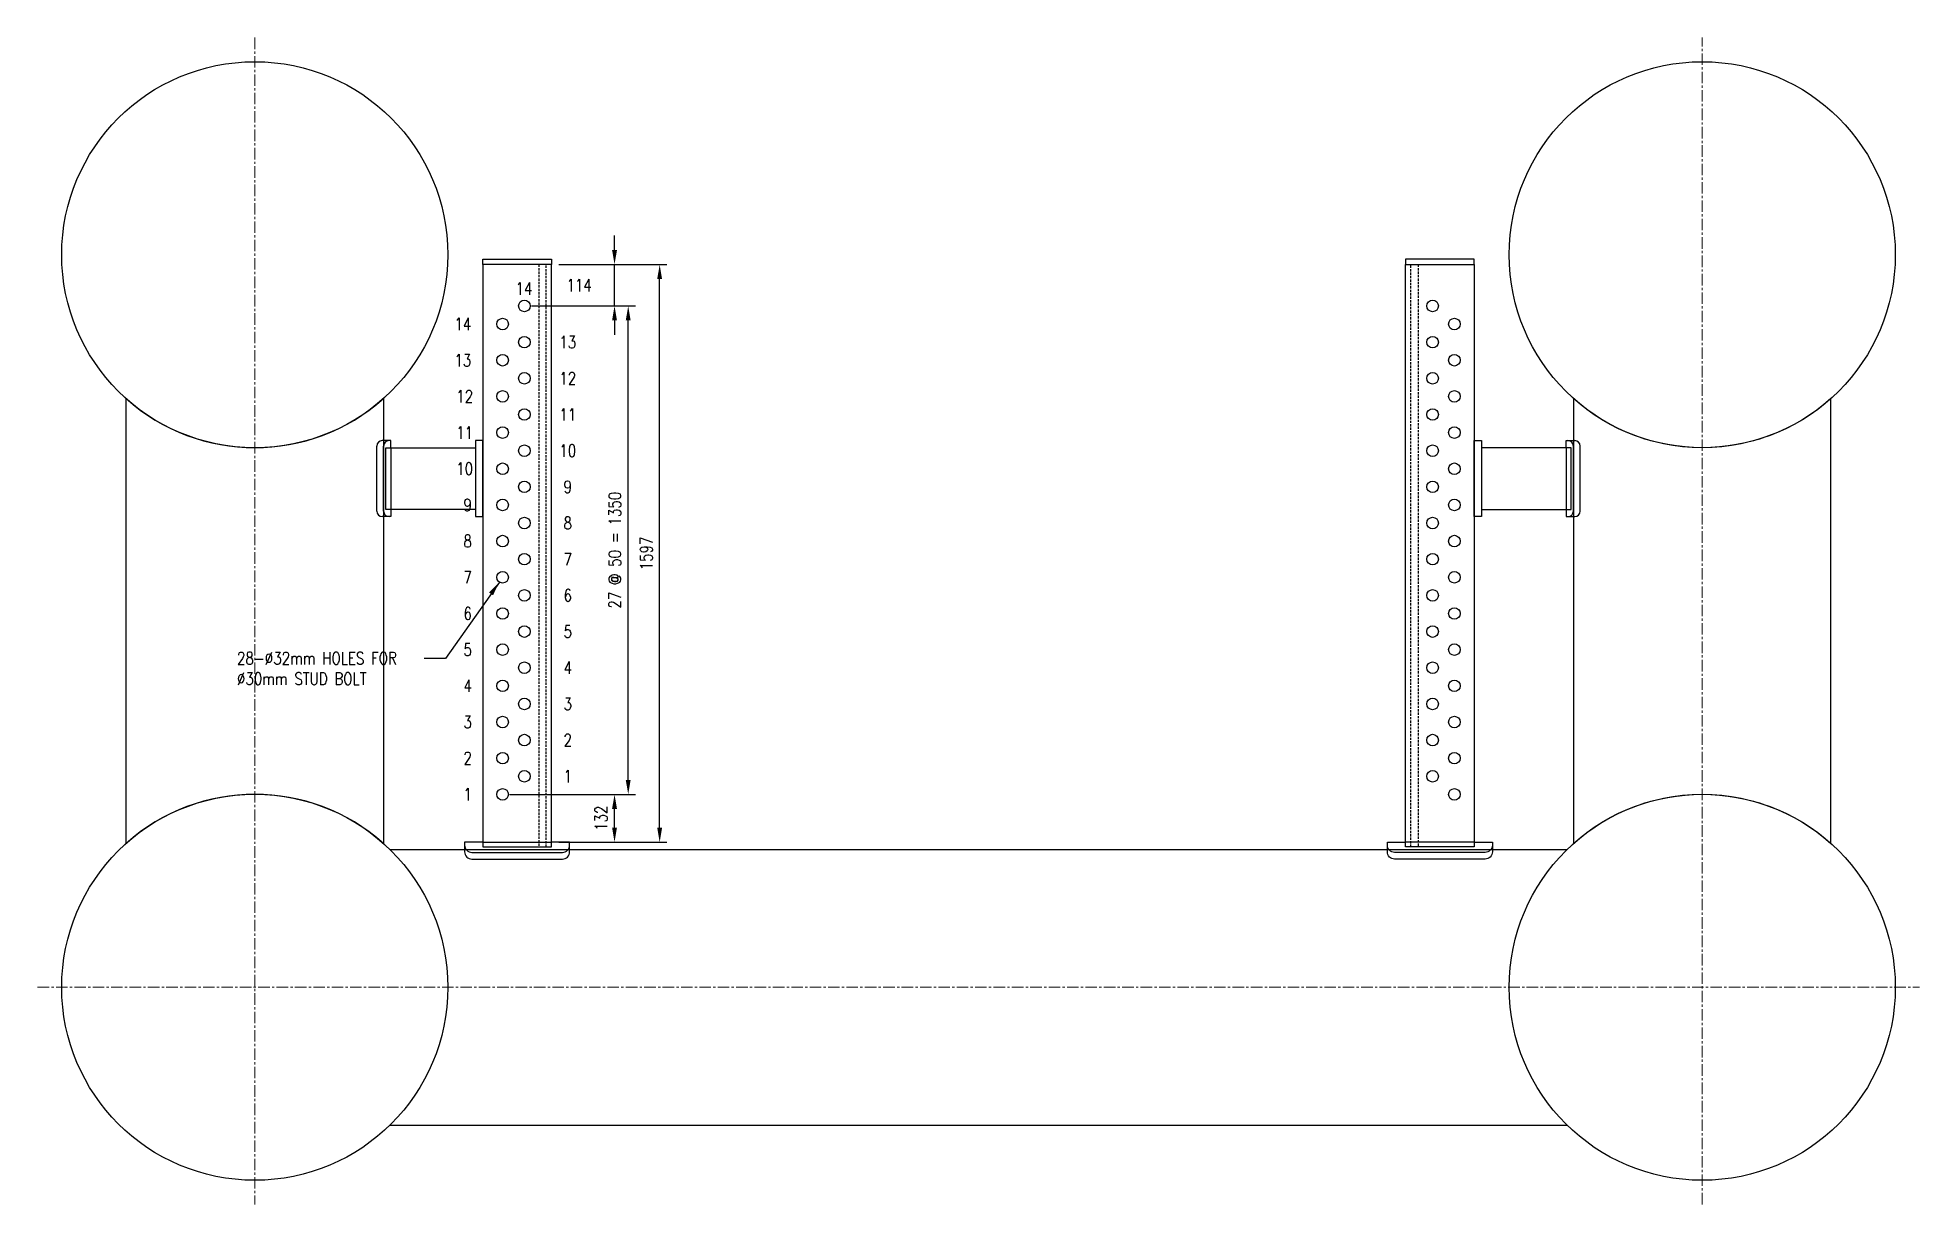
# Model space of a CAD drawing. Header units: millimetres. Extents: x -1297 to 36138, y -17000 to 24782.
# Drawn here: x 9400 to 14600, y 19400 to 22625 of the extents above; entities that cross this region are included whole.
import ezdxf

# ---------------------------------------------------------------- set-up
doc = ezdxf.new("R2010")
doc.units = ezdxf.units.MM
doc.linetypes.add('CENTER', pattern=[50.8, 31.75, -6.35, 6.35, -6.35])
doc.linetypes.add('HIDDEN', pattern=[9.525, 6.35, -3.175])
doc.layers.add('CENTRELINES', color=1, linetype='CENTER', lineweight=5)
doc.layers.add('DIM', color=1, linetype='Continuous')
doc.styles.add('ROMANS', font='simplex.shx', dxfattribs={"width": 0.8})
doc.dimstyles.new('SC20', dxfattribs={"dimscale": 20, "dimtxt": 1.7, "dimasz": 2, "dimexe": 1, "dimexo": 1, "dimgap": 1, "dimtad": 1, "dimdec": 0, "dimzin": 1, "dimtxsty": 'ROMANS', "dimcen": 2.5, "dimclrd": 1, "dimclre": 1, "dimclrt": 2, "dimazin": 3, "dimtfac": 1, "dimtdec": 0, "dimtmove": 2, "dimatfit": 3})

msp = doc.modelspace()

# ---------------------------------------------------------------- texts
at = {"color": 2, "insert": (10744.2, 21931.4), "char_height": 34, "attachment_point": 5, "style": 'ROMANS'}
msp.add_mtext('\\A1;14', dxfattribs=at)
at = {"layer": 'DIM', "color": 2, "char_height": 34, "attachment_point": 5, "style": 'ROMANS'}
for s, insert in [('\\A1;14', (10574.9, 21833.3)), ('\\A1;13', (10865, 21783.3)), ('\\A1;13', (10574.9, 21733.3)), ('\\A1;12', (10865, 21683.3)), ('\\A1;12', (10580.1, 21633.3)), ('\\A1;11', (10865, 21583.3)), ('\\A1;11', (10580.1, 21533.3)), ('\\A1;10', (10865, 21483.3)), ('\\A1;10', (10580.1, 21433.3)), ('\\A1;9', (10865, 21383.3)), ('\\A1;9', (10588.3, 21333.3)), ('\\A1;8', (10865, 21283.3)), ('\\A1;8', (10588.3, 21233.3)), ('\\A1;7', (10865, 21183.3)), ('\\A1;7', (10588.3, 21133.3)), ('\\A1;6', (10865, 21083.3)), ('\\A1;6', (10588.3, 21033.3)), ('\\A1;5', (10865, 20983.3)), ('\\A1;5', (10588.3, 20933.3)), ('\\A1;4', (10865, 20883.3)), ('\\A1;4', (10588.3, 20833.3)), ('\\A1;3', (10865, 20783.3)), ('\\A1;3', (10588.3, 20733.3)), ('\\A1;2', (10865, 20683.3)), ('\\A1;2', (10588.3, 20633.3)), ('\\A1;1', (10865, 20583.3)), ('\\A1;1', (10588.3, 20533.3))]:
    msp.add_mtext(s, dxfattribs=dict(at, insert=insert))
at = {"layer": 'DIM', "color": 2, "insert": (10459.3, 20926.6), "char_height": 34, "width": 508.406, "attachment_point": 3, "style": 'ROMANS'}
msp.add_mtext('\\pxql;\\A1;28-%%c32mm HOLES FOR %%c30mm STUD BOLT', dxfattribs=at)

# ---------------------------------------------------------------- blocks, each defined once
blk = doc.blocks.new('*D7')
at = {"layer": 'Defpoints', "color": 0}
for p in [(10820, 21997.6), (11118.9, 21997.6), (10820, 20401)]:
    blk.add_point(p, dxfattribs=at)
at = {"layer": 'DIM', "color": 1, "lineweight": -2}
for p, q in [((10840, 21997.6), (11138.9, 21997.6)), ((11118.9, 20441), (11118.9, 21957.6)), ((10840, 20401), (11138.9, 20401))]:
    blk.add_line(p, q, dxfattribs=at)
at = {"layer": 'DIM', "color": 1}
for points in [[(11125.6, 21957.6), (11112.2, 21957.6), (11118.9, 21997.6)], [(11112.2, 20441), (11125.6, 20441), (11118.9, 20401)]]:
    blk.add_solid(points, dxfattribs=at)
at = {"layer": 'DIM', "color": 2, "insert": (11081.9, 21199.3), "char_height": 34, "attachment_point": 5, "rotation": 90, "style": 'ROMANS'}
blk.add_mtext('\\A1;1597', dxfattribs=at)
blk = doc.blocks.new('*D8')
at = {"layer": 'Defpoints', "color": 0}
for p in [(10685, 20533.3), (10994.2, 20533.3), (10820, 20401)]:
    blk.add_point(p, dxfattribs=at)
at = {"layer": 'DIM', "color": 1, "lineweight": -2}
for p, q in [((10705, 20533.3), (11014.2, 20533.3)), ((10994.2, 20441), (10994.2, 20493.3)), ((10840, 20401), (11014.2, 20401))]:
    blk.add_line(p, q, dxfattribs=at)
at = {"layer": 'DIM', "color": 1}
for points in [[(11000.9, 20493.3), (10987.5, 20493.3), (10994.2, 20533.3)], [(10987.5, 20441), (11000.9, 20441), (10994.2, 20401)]]:
    blk.add_solid(points, dxfattribs=at)
at = {"layer": 'DIM', "color": 2, "insert": (10957.2, 20467.2), "char_height": 34, "attachment_point": 5, "rotation": 90, "style": 'ROMANS'}
blk.add_mtext('\\A1;132', dxfattribs=at)
blk = doc.blocks.new('*D9')
at = {"layer": 'Defpoints', "color": 0}
for p in [(10745, 21883.3), (11032, 21883.3), (10685, 20533.3)]:
    blk.add_point(p, dxfattribs=at)
at = {"layer": 'DIM', "color": 1, "lineweight": -2}
for p, q in [((10765, 21883.3), (11052, 21883.3)), ((11032, 20573.3), (11032, 21843.3)), ((10705, 20533.3), (11052, 20533.3))]:
    blk.add_line(p, q, dxfattribs=at)
at = {"layer": 'DIM', "color": 1}
for points in [[(11038.7, 21843.3), (11025.3, 21843.3), (11032, 21883.3)], [(11025.3, 20573.3), (11038.7, 20573.3), (11032, 20533.3)]]:
    blk.add_solid(points, dxfattribs=at)
at = {"layer": 'DIM', "color": 2, "insert": (10995, 21208.3), "char_height": 34, "attachment_point": 5, "rotation": 90, "style": 'ROMANS'}
blk.add_mtext('\\A1;27 @ 50 = 1350', dxfattribs=at)
blk = doc.blocks.new('*D10')
at = {"layer": 'Defpoints', "color": 0}
for p in [(10820, 21997.6), (10994.2, 21997.6), (10745, 21883.3)]:
    blk.add_point(p, dxfattribs=at)
at = {"layer": 'DIM', "color": 1, "lineweight": -2}
for p, q in [((10994.2, 22037.6), (10994.2, 22077.6)), ((10840, 21997.6), (11014.2, 21997.6)), ((10994.2, 21883.3), (10994.2, 21997.6)), ((10765, 21883.3), (11014.2, 21883.3)), ((10994.2, 21843.3), (10994.2, 21803.3))]:
    blk.add_line(p, q, dxfattribs=at)
at = {"layer": 'DIM', "color": 1}
for points in [[(10987.5, 22037.6), (11000.9, 22037.6), (10994.2, 21997.6)], [(11000.9, 21843.3), (10987.5, 21843.3), (10994.2, 21883.3)]]:
    blk.add_solid(points, dxfattribs=at)
at = {"layer": 'DIM', "color": 2, "insert": (10896.4, 21940.5), "char_height": 34, "attachment_point": 5, "style": 'ROMANS'}
blk.add_mtext('\\A1;114', dxfattribs=at)

# ---------------------------------------------------------------- dimensions: what is measured, and where the dimension line sits
at = {"layer": 'DIM', "color": 1}
dim = msp.add_linear_dim(base=(10994.2, 21997.6), p1=(10745, 21883.3), p2=(10820, 21997.6), angle=90, dimstyle='SC20', dxfattribs=at)
dim.commit()
dim.dimension.update_dxf_attribs({"geometry": '*D10', "text_midpoint": (10896.4, 21940.5), "dimtype": 160})
for base, p2, picture, middle in [((11118.9, 21997.6), (10820, 21997.6), '*D7', (11081.9, 21199.3)), ((10994.2, 20533.3), (10685, 20533.3), '*D8', (10957.2, 20467.2))]:
    dim = msp.add_linear_dim(base=base, p1=(10820, 20401), p2=p2, angle=90, dimstyle='SC20', dxfattribs=at)
    dim.commit()
    dim.dimension.update_dxf_attribs({"geometry": picture, "text_midpoint": middle})
dim = msp.add_linear_dim(base=(11032, 21883.3), p1=(10685, 20533.3), p2=(10745, 21883.3), angle=90, text='27 @ 50 = 1350', dimstyle='SC20', dxfattribs=at)
dim.commit()
dim.dimension.update_dxf_attribs({"geometry": '*D9', "text_midpoint": (10995, 21208.3)})

# ---------------------------------------------------------------- linework, layer by layer
for p, q in [((10337.2, 21316), (10337.2, 21496)), ((10375.6, 21511), (10352.2, 21511)), ((10356.2, 21316), (10356.2, 21496)), ((10375.6, 21491), (10375.6, 21511)), ((10375.6, 21491), (10375.6, 21321)), ((13624.4, 21491), (13624.4, 21511)), ((13624.4, 21511), (13647.8, 21511)), ((13624.4, 21491), (13624.4, 21321)), ((13643.8, 21316), (13643.8, 21496)), ((13662.8, 21316), (13662.8, 21496)), ((10375.6, 21321), (10375.6, 21301)), ((13624.4, 21321), (13624.4, 21301)), ((10375.6, 21301), (10352.2, 21301)), ((13624.4, 21301), (13647.8, 21301)), ((10630, 20401), (10820, 20401)), ((13370, 20401), (13180, 20401))]:
    msp.add_line(p, q)
at = {"ltscale": 0.5}
for p, q in [((10373.4, 20381), (13626.6, 20381)), ((10373.4, 19619), (13626.6, 19619))]:
    msp.add_line(p, q, dxfattribs=at)
for points in [[(10630, 21997.6), (10630, 22012.6), (10820, 22012.6), (10820, 21997.6)], [(10630, 21997.6), (10630, 20388.3), (10820, 20388.3), (10820, 21997.6)], [(13370, 21997.6), (13370, 22012.6), (13180, 22012.6), (13180, 21997.6)], [(13370, 21997.6), (13370, 20388.3), (13180, 20388.3), (13180, 21997.6)], [(10362, 21491), (10610, 21491), (10610, 21321), (10362, 21321)], [(10610, 21301), (10630, 21301), (10630, 21511), (10610, 21511)], [(13390, 21301), (13370, 21301), (13370, 21511), (13390, 21511)], [(13638, 21491), (13390, 21491), (13390, 21321), (13638, 21321)]]:
    msp.add_lwpolyline(points, close=True)
at = {"linetype": 'HIDDEN'}
for points in [[(10785, 21997.6), (10785, 20388.3), (10805, 20388.3), (10805, 21997.6)], [(13215, 21997.6), (13215, 20388.3), (13195, 20388.3), (13195, 21997.6)]]:
    msp.add_lwpolyline(points, close=True, dxfattribs=at)
at = {"ltscale": 0.5}
for points in [[(10355.6, 21627.3), (10355.6, 20397.7, 0.38187), (9644.4, 20397.7), (9644.4, 21627.3, 0.38187)], [(13644.4, 21627.3), (13644.4, 20397.7, -0.38187), (14355.6, 20397.7), (14355.6, 21627.3, -0.38187)]]:
    msp.add_lwpolyline(points, format="xyb", close=True, dxfattribs=at)
for points in [[(10630, 20401), (10580, 20401), (10580, 20374.3, 0.414214), (10600, 20354.3), (10850, 20354.3, 0.414214), (10870, 20374.3), (10870, 20401), (10820, 20401)], [(10580, 20401), (10580, 20392.9, 0.414214), (10600, 20372.9), (10850, 20372.9, 0.414214), (10870, 20392.9), (10870, 20401)], [(13370, 20401), (13420, 20401), (13420, 20374.3, -0.414214), (13400, 20354.3), (13150, 20354.3, -0.414214), (13130, 20374.3), (13130, 20401), (13180, 20401)], [(13420, 20401), (13420, 20392.9, -0.414214), (13400, 20372.9), (13150, 20372.9, -0.414214), (13130, 20392.9), (13130, 20401)]]:
    msp.add_lwpolyline(points, format="xyb")
for centre in [(10000, 22025), (14000, 22025), (10000, 20000), (14000, 20000)]:
    msp.add_circle(centre, 533.5, dxfattribs=at)
at = {"color": 2}
for centre in [(10745, 21883.3), (13255, 21883.3), (10685, 21833.3), (13315, 21833.3), (10745, 21783.3), (13255, 21783.3), (10685, 21733.3), (13315, 21733.3), (10745, 21683.3), (13255, 21683.3), (10685, 21633.3), (13315, 21633.3), (10745, 21583.3), (13255, 21583.3), (10685, 21533.3), (13315, 21533.3), (10745, 21483.3), (13255, 21483.3), (10685, 21433.3), (13315, 21433.3), (10745, 21383.3), (13255, 21383.3), (10685, 21333.3), (13315, 21333.3), (10745, 21283.3), (13255, 21283.3), (10685, 21233.3), (13315, 21233.3), (10745, 21183.3), (13255, 21183.3), (10685, 21133.3), (13315, 21133.3), (10745, 21083.3), (13255, 21083.3), (10685, 21033.3), (13315, 21033.3), (10745, 20983.3), (13255, 20983.3), (10685, 20933.3), (13315, 20933.3), (10745, 20883.3), (13255, 20883.3), (10685, 20833.3), (13315, 20833.3), (10685, 20733.3), (10745, 20783.3), (13255, 20783.3), (13315, 20733.3), (10745, 20683.3), (13255, 20683.3), (10685, 20633.3), (13315, 20633.3), (10745, 20583.3), (13255, 20583.3), (10685, 20533.3), (13315, 20533.3)]:
    msp.add_circle(centre, 16, dxfattribs=at)
for centre, start, end in [((10352.2, 21496), 90, 180), ((10371.2, 21496), 90, 180), ((13628.8, 21496), 0, 90), ((13647.8, 21496), 0, 90), ((10352.2, 21316), 180, 270), ((10371.2, 21316), 180, 270), ((13628.8, 21316), 270, 0), ((13647.8, 21316), 270, 0)]:
    msp.add_arc(centre, 15, start, end)
at = {"layer": 'CENTRELINES', "color": 1}
for p, q in [((10000, 22625), (10000, 19400)), ((14000, 19400), (14000, 22625)), ((9400, 20000), (14600, 20000))]:
    msp.add_line(p, q, dxfattribs=at)

msp.set_redraw_order([(e.dxf.handle, doc.entitydb.next_handle()) for e in msp.query("TEXT MTEXT ATTDEF DIMENSION ARC_DIMENSION")])  # texts and dimensions are drawn at this point

# ---------------------------------------------------------------- leaders
at = {"layer": 'DIM', "color": 1}
msp.add_leader([(10676, 21120.1), (10527.4, 20909.3), (10468.2, 20909.3)], dimstyle='SC20', override={"dimgap": 1, "dimtad": 0}, dxfattribs=at)

doc.saveas('drawing.dxf')
